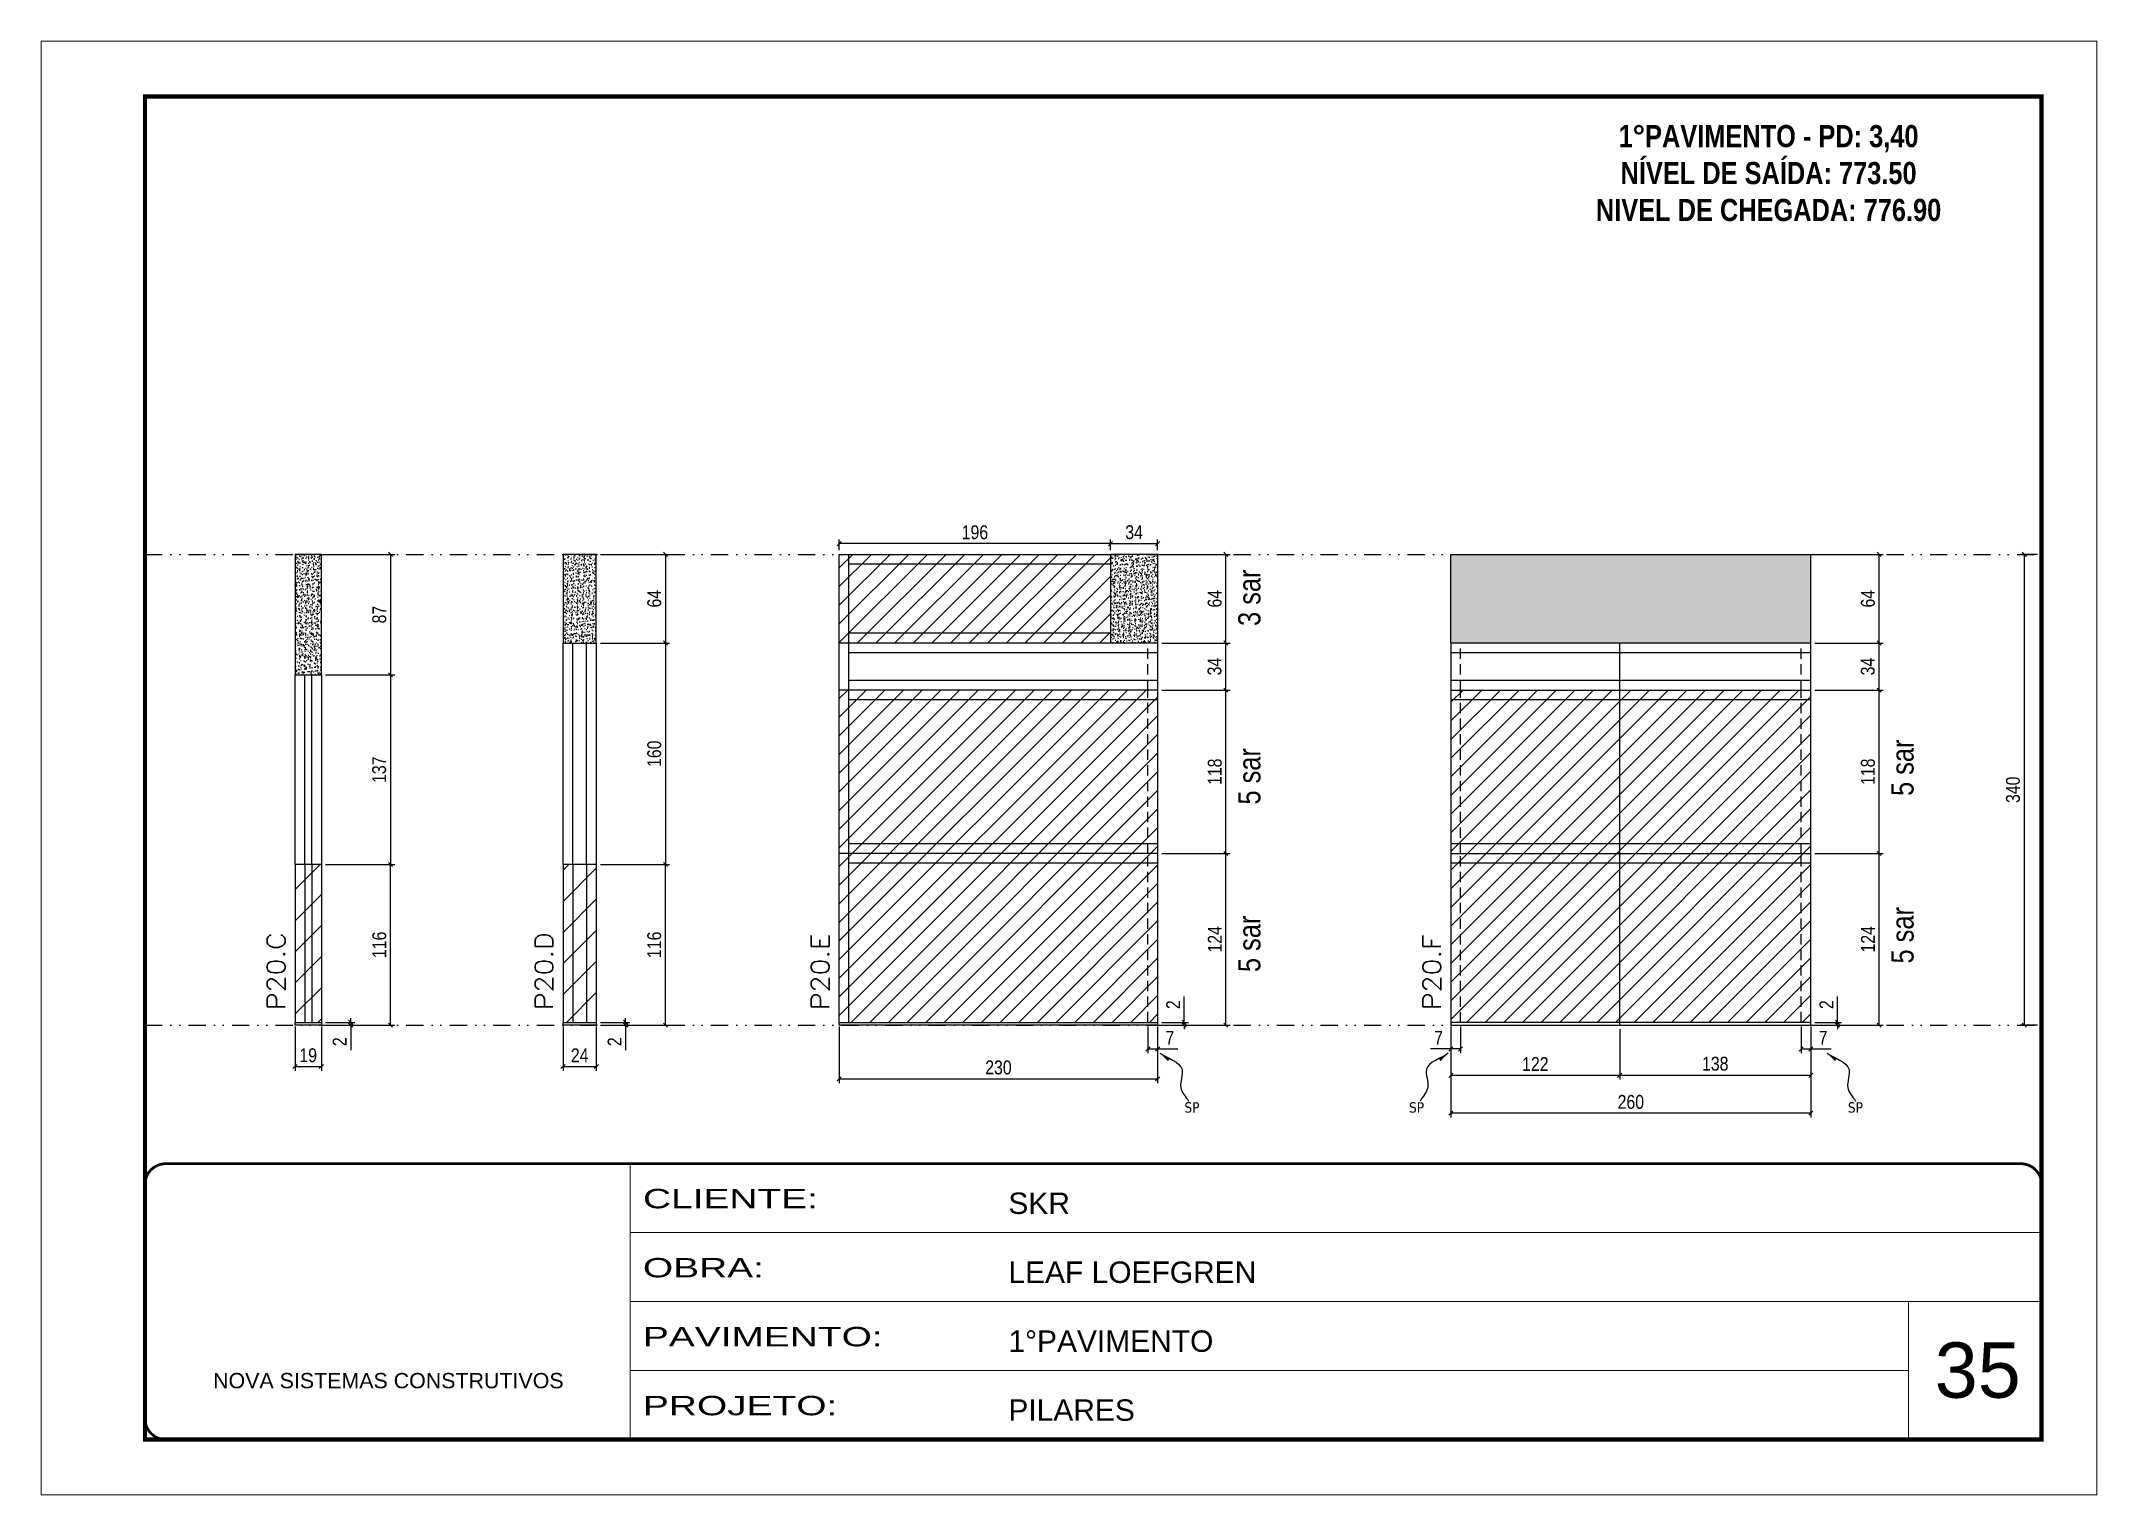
# Model space of a CAD drawing. Extents: x 14400 to 27878, y -21631 to 6985.
# Drawn here: x 17583 to 19068, y -3254 to -2204 of the extents above; entities that cross this region are included whole.
import ezdxf

# ---------------------------------------------------------------- set-up
doc = ezdxf.new("R2010")
doc.units = 0
for name, pattern in [('CONTINUO', [0]), ('DASHED', [0.75, 0.5, -0.25]), ('DIVIDE2', [0.625, 0.25, -0.125, 0, -0.125, 0, -0.125]), ('HIDDEN', [0.375, 0.25, -0.125])]:
    doc.linetypes.add(name, pattern=pattern)
for name, color, linetype, lineweight in [('CARIMBO', 255, 'Continuous', 9), ('Folhas', 255, 'Continuous', 9), ('Hachura', 251, 'Continuous', 9), ('SARRAFO DE PRESSAO', 251, 'DASHED', 9), ('Texto Seção', 7, 'Continuous', 15)]:
    doc.layers.add(name, color=color, linetype=linetype, lineweight=lineweight)
for name, color, linetype in [('COTA', 241, 'Continuous'), ('NOMENCLATURA', 7, 'Continuous'), ('Nível', 160, 'Continuous'), ('Painéis', 200, 'Continuous'), ('SARR_2.2x7', 40, 'Continuous'), ('Sarrafo de Pressão', 42, 'HIDDEN'), ('texto', 7, 'Continuous')]:
    doc.layers.add(name, color=color, linetype=linetype)
doc.styles.add('ARIAL', font='arial.ttf')
doc.styles.add('ARIAL_NARROW', font='ARIALN.TTF', dxfattribs={"height": 0.2})
doc.styles.add('COTA TECNICA', font='techl___.ttf', dxfattribs={"height": 10})
doc.styles.add('COTA TECNICA-50', font='techl___.ttf', dxfattribs={"height": 10})
doc.styles.add('REGUA-120', font='ROMANS.shx', dxfattribs={"height": 15})
doc.styles.add('ROMANC', font='techb___.ttf', dxfattribs={"height": 2.5})
doc.styles.get("Standard").update_dxf_attribs({"font": 'arial.ttf'})
doc.styles.add('Tecnologia', font='')
doc.styles.get('Tecnologia').set_extended_font_data('Forgotten Futurist')
doc.dimstyles.new('COTA PAINEL-50', dxfattribs={"dimtxt": 10, "dimasz": 3, "dimexe": 3, "dimexo": 3, "dimgap": 3, "dimtad": 1, "dimdec": 1, "dimzin": 12, "dimdsep": 46, "dimtxsty": 'COTA TECNICA-50', "dimblk1": 'OBLIQUE', "dimblk2": 'OBLIQUE', "dimsah": 1, "dimcen": 0.9, "dimclrd": 4, "dimclre": 4, "dimclrt": 240, "dimadec": 1, "dimazin": 3, "dimtfac": 1, "dimtdec": 1, "dimtmove": 0, "dimatfit": 3, "dimfxl": 1, "dimtolj": 1, "dimtzin": 12, "dimarcsym": 0})
doc.dimstyles.new('PAINEL', dxfattribs={"dimtxt": 10, "dimasz": 3, "dimexe": 3, "dimexo": 3, "dimgap": 3, "dimtad": 1, "dimdec": 1, "dimzin": 12, "dimdsep": 46, "dimtxsty": 'COTA TECNICA', "dimblk1": 'OBLIQUE', "dimblk2": 'OBLIQUE', "dimsah": 1, "dimcen": 0.9, "dimclrd": 4, "dimclre": 4, "dimclrt": 240, "dimadec": 1, "dimazin": 3, "dimtfac": 1, "dimtdec": 1, "dimtmove": 0, "dimatfit": 3, "dimfxl": 1, "dimtolj": 1, "dimtzin": 12, "dimarcsym": 0})
doc.dimstyles.get("Standard").update_dxf_attribs({"dimtxt": 0.18, "dimasz": 0.18, "dimexe": 0.18, "dimexo": 0.0625, "dimgap": 0.09, "dimtad": 0, "dimtih": 1, "dimtoh": 1, "dimdec": 4, "dimzin": 0, "dimdsep": 46, "dimtxsty": 'Standard', "dimcen": 0.09, "dimadec": 0, "dimazin": 0, "dimtfac": 1, "dimtdec": 4, "dimtofl": 0, "dimtmove": 0, "dimatfit": 3, "dimfxl": 1, "dimtolj": 1, "dimtzin": 0, "dimarcsym": 0})
pattern_1 = [(45, (0, 1148.575), (-11.22532, 11.22532), [])]

msp = doc.modelspace()

# ---------------------------------------------------------------- texts
at = {"layer": 'CARIMBO', "style": 'ARIAL'}
msp.add_text('35', height=40, dxfattribs=at).set_placement((18951.33, -3183.73))
at = {"layer": 'NOMENCLATURA', "style": 'ARIAL_NARROW'}
for s, p in [('3 sar', (18464.22, -2626.27)), ('5 sar', (18464.22, -2755.27)), ('5 sar', (18936.05, -2749.07)), ('5 sar', (18464.22, -2876.27)), ('5 sar', (18936.05, -2870.07))]:
    msp.add_text(s, height=16, rotation=90, dxfattribs=at).set_placement(p)
at = {"layer": 'NOMENCLATURA', "color": 2, "insert": (18831.31, -2237.81), "char_height": 16, "attachment_point": 2, "style": 'ROMANC'}
msp.add_mtext_dynamic_manual_height_columns('\\P1°PAVIMENTO - PD: 3,40\\PNÍVEL DE SAÍDA: 773.50\\PNIVEL DE CHEGADA: 776.90', width=432.3511, gutter_width=1, heights=[0], dxfattribs=at)
at = {"layer": 'texto', "color": 0, "char_height": 7.5, "attachment_point": 5}
for insert in [(18414.76, -2974.08), (18577.03, -2974.08), (18894.05, -2974.08)]:
    msp.add_mtext('{\\fTahoma|b0|i0|c0|p34;\\C4;SP}', dxfattribs=dict(at, insert=insert))
at = {"layer": 'Texto Seção', "style": 'REGUA-120', "width": 1.1}
for s, p in [('P20.C', (17759.66, -2903.83)), ('P20.D', (17953.23, -2903.83)), ('P20.E', (18152.73, -2903.83)), ('P20.F', (18594.55, -2903.83))]:
    msp.add_text(s, height=13, rotation=90, dxfattribs=at).set_placement(p)

# ---------------------------------------------------------------- blocks, each defined once
blk = doc.blocks.new('9999999999')
at = {"color": 30, "linetype": 'CONTINUO'}
for p, q in [((98564.6, 34230.2), (98564.6, 34429.4)), ((98564.6, 34379.6), (99584, 34379.6)), ((98564.6, 34329.8), (99488, 34329.8)), ((99584, 34329.8), (99488, 34329.8)), ((99488, 34329.8), (99488, 34230.2)), ((98564.6, 34280), (99488, 34280))]:
    blk.add_line(p, q, dxfattribs=at)
at = {"color": 30, "linetype": 'CONTINUO', "const_width": 2}
blk.add_lwpolyline([(99584, 34230.2), (99584, 34414.4, 0.414214), (99569, 34429.4), (98229, 34429.4, 0.414214), (98214, 34414.4), (98214, 34245.2, 0.414214), (98229, 34230.2), (99584, 34230.2)], format="xyb", dxfattribs=at)
at = {"layer": 'Folhas'}
blk.add_lwpolyline([(98139, 34190.2), (99624, 34190.2), (99624, 35240.2), (98139, 35240.2)], close=True, dxfattribs=at)
at = {"layer": 'Folhas', "color": 30, "const_width": 3}
blk.add_lwpolyline([(98214, 34230.2), (99584, 34230.2), (99584, 35200.2), (98214, 35200.2)], close=True, dxfattribs=at)
at = {"color": 7, "linetype": 'Continuous', "ltscale": 5, "style": 'ARIAL'}
for s, height, p in [('SKR', 15.48, (98837.7, 34393.1)), ('LEAF LOEFGREN', 15.483, (98837.7, 34343.3)), ('1°PAVIMENTO', 15.483, (98837.7, 34293.5)), ('NOVA SISTEMAS CONSTRUTIVOS', 11.059, (98263.2, 34267.2)), ('PILARES', 15.48, (98837.7, 34243.7))]:
    blk.add_text(s, height=height, dxfattribs=at).set_placement(p)
at = {"layer": 'Folhas', "color": 7, "style": 'Tecnologia', "width": 1.5}
for s, p in [('CLIENTE:', (98573.7, 34397.2)), ('OBRA:', (98573.7, 34347.3)), ('PAVIMENTO:', (98573.7, 34297.5)), ('PROJETO:', (98573.7, 34247.7))]:
    blk.add_text(s, height=14, dxfattribs=at).set_placement(p)
blk = doc.blocks.new('_Oblique')
at = {"color": 0, "linetype": 'ByBlock', "lineweight": -2}
blk.add_line((-0.5, -0.5), (0.5, 0.5), dxfattribs=at)
blk = doc.blocks.new('*D1194')
at = {"layer": 'COTA', "color": 4, "lineweight": -2, "transparency": 16777216}
for p, q in [((17766.9, -2915.6), (17766.9, -2947.5)), ((17785.9, -2915.6), (17785.9, -2947.5)), ((17766.9, -2944.5), (17785.9, -2944.5))]:
    blk.add_line(p, q, dxfattribs=at)
at = {"layer": 'Defpoints', "color": 0, "transparency": 16777216}
for p in [(17766.9, -2912.6), (17785.9, -2912.6), (17785.9, -2944.5)]:
    blk.add_point(p, dxfattribs=at)
at = {"layer": 'COTA', "color": 4, "lineweight": -2, "transparency": 16777216, "xscale": 3, "yscale": 3, "zscale": 3, "rotation": 180}
blk.add_blockref('_Oblique', (17766.9, -2944.5), dxfattribs=at)
at = {"layer": 'COTA', "color": 4, "lineweight": -2, "transparency": 16777216, "xscale": 3, "yscale": 3, "zscale": 3}
blk.add_blockref('_Oblique', (17785.9, -2944.5), dxfattribs=at)
at = {"layer": 'COTA', "color": 240, "transparency": 16777216, "insert": (17776.4, -2936.4), "char_height": 10, "attachment_point": 5, "style": 'COTA TECNICA'}
blk.add_mtext('\\A1;19', dxfattribs=at)
blk = doc.blocks.new('*D1195')
at = {"layer": 'COTA', "color": 4, "lineweight": -2, "transparency": 16777216}
for p, q in [((17807.1, -2912.6), (17807.1, -2909.6)), ((17788.9, -2912.6), (17810.1, -2912.6)), ((17788.9, -2914.6), (17810.1, -2914.6)), ((17807.1, -2912.6), (17807.1, -2914.6)), ((17807.1, -2914.6), (17807.1, -2932.7))]:
    blk.add_line(p, q, dxfattribs=at)
at = {"layer": 'Defpoints', "color": 0, "transparency": 16777216}
for p in [(17785.9, -2912.6), (17785.9, -2914.6), (17807.1, -2912.6)]:
    blk.add_point(p, dxfattribs=at)
at = {"layer": 'COTA', "color": 4, "lineweight": -2, "transparency": 16777216, "xscale": 3, "yscale": 3, "zscale": 3}
for p, rotation in [((17807.1, -2912.6), 270), ((17807.1, -2914.6), 90)]:
    blk.add_blockref('_Oblique', p, dxfattribs=dict(at, rotation=rotation))
at = {"layer": 'COTA', "color": 240, "transparency": 16777216, "insert": (17799.1, -2926.6), "char_height": 10, "attachment_point": 5, "rotation": 90, "style": 'COTA TECNICA-50'}
blk.add_mtext('\\A1;2', dxfattribs=at)
blk = doc.blocks.new('*D1196')
at = {"layer": 'COTA', "color": 4, "lineweight": -2, "transparency": 16777216}
for p, q in [((18601.8, -2915.6), (18601.8, -2981.2)), ((18861.8, -2915.6), (18861.8, -2981.2)), ((18861.8, -2978.2), (18601.8, -2978.2))]:
    blk.add_line(p, q, dxfattribs=at)
at = {"layer": 'Defpoints', "color": 0, "transparency": 16777216}
for p in [(18601.8, -2912.6), (18861.8, -2912.6), (18601.8, -2978.2)]:
    blk.add_point(p, dxfattribs=at)
at = {"layer": 'COTA', "color": 4, "lineweight": -2, "transparency": 16777216, "xscale": 3, "yscale": 3, "zscale": 3, "rotation": 180}
blk.add_blockref('_Oblique', (18601.8, -2978.2), dxfattribs=at)
at = {"layer": 'COTA', "color": 4, "lineweight": -2, "transparency": 16777216, "xscale": 3, "yscale": 3, "zscale": 3}
blk.add_blockref('_Oblique', (18861.8, -2978.2), dxfattribs=at)
at = {"layer": 'COTA', "color": 240, "transparency": 16777216, "insert": (18731.8, -2970.1), "char_height": 10, "attachment_point": 5, "style": 'COTA TECNICA'}
blk.add_mtext('\\A1;260', dxfattribs=at)
blk = doc.blocks.new('*D1197')
at = {"layer": 'COTA', "color": 4, "lineweight": -2, "transparency": 16777216}
for p, q in [((18854.8, -2915.6), (18854.8, -2934.8)), ((18861.8, -2917.6), (18861.8, -2934.8)), ((18854.8, -2931.8), (18861.8, -2931.8)), ((18861.8, -2931.8), (18876.5, -2931.8))]:
    blk.add_line(p, q, dxfattribs=at)
at = {"layer": 'Defpoints', "color": 0, "transparency": 16777216}
for p in [(18854.8, -2912.6), (18861.8, -2914.6), (18861.8, -2931.8)]:
    blk.add_point(p, dxfattribs=at)
at = {"layer": 'COTA', "color": 4, "lineweight": -2, "transparency": 16777216, "xscale": 3, "yscale": 3, "zscale": 3, "rotation": 180}
blk.add_blockref('_Oblique', (18854.8, -2931.8), dxfattribs=at)
at = {"layer": 'COTA', "color": 4, "lineweight": -2, "transparency": 16777216, "xscale": 3, "yscale": 3, "zscale": 3}
blk.add_blockref('_Oblique', (18861.8, -2931.8), dxfattribs=at)
at = {"layer": 'COTA', "color": 240, "transparency": 16777216, "insert": (18870.7, -2923.8), "char_height": 10, "attachment_point": 5, "style": 'COTA TECNICA-50'}
blk.add_mtext('\\A1;7', dxfattribs=at)
blk = doc.blocks.new('*D1198')
at = {"layer": 'COTA', "color": 4, "lineweight": -2, "transparency": 16777216}
for p, q in [((18601.8, -2917.6), (18601.8, -2934.8)), ((18608.8, -2915.6), (18608.8, -2934.8)), ((18601.8, -2931.8), (18587.1, -2931.8)), ((18608.8, -2931.8), (18601.8, -2931.8))]:
    blk.add_line(p, q, dxfattribs=at)
at = {"layer": 'Defpoints', "color": 0, "transparency": 16777216}
for p in [(18601.8, -2914.6), (18608.8, -2912.6), (18601.8, -2931.8)]:
    blk.add_point(p, dxfattribs=at)
at = {"layer": 'COTA', "color": 4, "lineweight": -2, "transparency": 16777216, "xscale": 3, "yscale": 3, "zscale": 3, "rotation": 180}
blk.add_blockref('_Oblique', (18601.8, -2931.8), dxfattribs=at)
at = {"layer": 'COTA', "color": 4, "lineweight": -2, "transparency": 16777216, "xscale": 3, "yscale": 3, "zscale": 3}
blk.add_blockref('_Oblique', (18608.8, -2931.8), dxfattribs=at)
at = {"layer": 'COTA', "color": 240, "transparency": 16777216, "insert": (18592.9, -2923.8), "char_height": 10, "attachment_point": 5, "style": 'COTA TECNICA-50'}
blk.add_mtext('\\A1;7', dxfattribs=at)
blk = doc.blocks.new('*D1199')
at = {"layer": 'COTA', "color": 4, "lineweight": -2, "transparency": 16777216}
for p, q in [((18881.1, -2912.6), (18881.1, -2893.8)), ((18864.8, -2912.6), (18884.1, -2912.6)), ((18864.8, -2914.6), (18884.1, -2914.6)), ((18881.1, -2914.6), (18881.1, -2912.6)), ((18881.1, -2914.6), (18881.1, -2917.6))]:
    blk.add_line(p, q, dxfattribs=at)
at = {"layer": 'Defpoints', "color": 0, "transparency": 16777216}
for p in [(18861.8, -2912.6), (18861.8, -2914.6), (18881.1, -2914.6)]:
    blk.add_point(p, dxfattribs=at)
at = {"layer": 'COTA', "color": 4, "lineweight": -2, "transparency": 16777216, "xscale": 3, "yscale": 3, "zscale": 3}
for p, rotation in [((18881.1, -2912.6), 270), ((18881.1, -2914.6), 90)]:
    blk.add_blockref('_Oblique', p, dxfattribs=dict(at, rotation=rotation))
at = {"layer": 'COTA', "color": 240, "transparency": 16777216, "insert": (18873.1, -2899.8), "char_height": 10, "attachment_point": 5, "rotation": 90, "style": 'COTA TECNICA-50'}
blk.add_mtext('\\A1;2', dxfattribs=at)
blk = doc.blocks.new('*D1208')
at = {"layer": 'COTA', "color": 4, "lineweight": -2, "transparency": 16777216}
for p, q in [((18723.8, -2917.6), (18723.8, -2953.8)), ((18861.8, -2917.6), (18861.8, -2953.8)), ((18723.8, -2950.8), (18861.8, -2950.8))]:
    blk.add_line(p, q, dxfattribs=at)
at = {"layer": 'Defpoints', "color": 0, "transparency": 16777216}
for p in [(18723.8, -2914.6), (18861.8, -2914.6), (18861.8, -2950.8)]:
    blk.add_point(p, dxfattribs=at)
at = {"layer": 'COTA', "color": 4, "lineweight": -2, "transparency": 16777216, "xscale": 3, "yscale": 3, "zscale": 3, "rotation": 180}
blk.add_blockref('_Oblique', (18723.8, -2950.8), dxfattribs=at)
at = {"layer": 'COTA', "color": 4, "lineweight": -2, "transparency": 16777216, "xscale": 3, "yscale": 3, "zscale": 3}
blk.add_blockref('_Oblique', (18861.8, -2950.8), dxfattribs=at)
at = {"layer": 'COTA', "color": 240, "transparency": 16777216, "insert": (18792.8, -2942.5), "char_height": 10, "attachment_point": 5, "style": 'COTA TECNICA'}
blk.add_mtext('\\A1;138', dxfattribs=at)
blk = doc.blocks.new('*D1209')
at = {"layer": 'COTA', "color": 4, "lineweight": -2, "transparency": 16777216}
for p, q in [((18601.8, -2917.6), (18601.8, -2953.8)), ((18723.8, -2917.6), (18723.8, -2953.8)), ((18601.8, -2950.8), (18723.8, -2950.8))]:
    blk.add_line(p, q, dxfattribs=at)
at = {"layer": 'Defpoints', "color": 0, "transparency": 16777216}
for p in [(18601.8, -2914.6), (18723.8, -2914.6), (18723.8, -2950.8)]:
    blk.add_point(p, dxfattribs=at)
at = {"layer": 'COTA', "color": 4, "lineweight": -2, "transparency": 16777216, "xscale": 3, "yscale": 3, "zscale": 3, "rotation": 180}
blk.add_blockref('_Oblique', (18601.8, -2950.8), dxfattribs=at)
at = {"layer": 'COTA', "color": 4, "lineweight": -2, "transparency": 16777216, "xscale": 3, "yscale": 3, "zscale": 3}
blk.add_blockref('_Oblique', (18723.8, -2950.8), dxfattribs=at)
at = {"layer": 'COTA', "color": 240, "transparency": 16777216, "insert": (18662.8, -2942.7), "char_height": 10, "attachment_point": 5, "style": 'COTA TECNICA'}
blk.add_mtext('\\A1;122', dxfattribs=at)
blk = doc.blocks.new('*D1200')
at = {"layer": 'COTA', "color": 4, "lineweight": -2, "transparency": 16777216}
for p, q in [((18160, -2915.6), (18160, -2956.4)), ((18390, -2915.6), (18390, -2956.4)), ((18160, -2953.4), (18390, -2953.4))]:
    blk.add_line(p, q, dxfattribs=at)
at = {"layer": 'Defpoints', "color": 0, "transparency": 16777216}
for p in [(18160, -2912.6), (18390, -2912.6), (18390, -2953.4)]:
    blk.add_point(p, dxfattribs=at)
at = {"layer": 'COTA', "color": 4, "lineweight": -2, "transparency": 16777216, "xscale": 3, "yscale": 3, "zscale": 3, "rotation": 180}
blk.add_blockref('_Oblique', (18160, -2953.4), dxfattribs=at)
at = {"layer": 'COTA', "color": 4, "lineweight": -2, "transparency": 16777216, "xscale": 3, "yscale": 3, "zscale": 3}
blk.add_blockref('_Oblique', (18390, -2953.4), dxfattribs=at)
at = {"layer": 'COTA', "color": 240, "transparency": 16777216, "insert": (18275, -2945.2), "char_height": 10, "attachment_point": 5, "style": 'COTA TECNICA'}
blk.add_mtext('\\A1;230', dxfattribs=at)
blk = doc.blocks.new('*D1201')
at = {"layer": 'COTA', "color": 4, "lineweight": -2, "transparency": 16777216}
for p, q in [((18383, -2915.6), (18383, -2934.8)), ((18390, -2917.6), (18390, -2934.8)), ((18383, -2931.8), (18390, -2931.8)), ((18390, -2931.8), (18404.7, -2931.8))]:
    blk.add_line(p, q, dxfattribs=at)
at = {"layer": 'Defpoints', "color": 0, "transparency": 16777216}
for p in [(18383, -2912.6), (18390, -2914.6), (18390, -2931.8)]:
    blk.add_point(p, dxfattribs=at)
at = {"layer": 'COTA', "color": 4, "lineweight": -2, "transparency": 16777216, "xscale": 3, "yscale": 3, "zscale": 3, "rotation": 180}
blk.add_blockref('_Oblique', (18383, -2931.8), dxfattribs=at)
at = {"layer": 'COTA', "color": 4, "lineweight": -2, "transparency": 16777216, "xscale": 3, "yscale": 3, "zscale": 3}
blk.add_blockref('_Oblique', (18390, -2931.8), dxfattribs=at)
at = {"layer": 'COTA', "color": 240, "transparency": 16777216, "insert": (18398.8, -2923.8), "char_height": 10, "attachment_point": 5, "style": 'COTA TECNICA-50'}
blk.add_mtext('\\A1;7', dxfattribs=at)
blk = doc.blocks.new('*D1202')
at = {"layer": 'COTA', "color": 4, "lineweight": -2, "transparency": 16777216}
for p, q in [((18409.2, -2912.6), (18409.2, -2893.8)), ((18393, -2912.6), (18412.2, -2912.6)), ((18393, -2914.6), (18412.2, -2914.6)), ((18409.2, -2914.6), (18409.2, -2912.6)), ((18409.2, -2914.6), (18409.2, -2917.6))]:
    blk.add_line(p, q, dxfattribs=at)
at = {"layer": 'Defpoints', "color": 0, "transparency": 16777216}
for p in [(18390, -2912.6), (18390, -2914.6), (18409.2, -2914.6)]:
    blk.add_point(p, dxfattribs=at)
at = {"layer": 'COTA', "color": 4, "lineweight": -2, "transparency": 16777216, "xscale": 3, "yscale": 3, "zscale": 3}
for p, rotation in [((18409.2, -2912.6), 270), ((18409.2, -2914.6), 90)]:
    blk.add_blockref('_Oblique', p, dxfattribs=dict(at, rotation=rotation))
at = {"layer": 'COTA', "color": 240, "transparency": 16777216, "insert": (18401.2, -2899.8), "char_height": 10, "attachment_point": 5, "rotation": 90, "style": 'COTA TECNICA-50'}
blk.add_mtext('\\A1;2', dxfattribs=at)
blk = doc.blocks.new('*D1203')
at = {"layer": 'COTA', "color": 4, "lineweight": -2, "transparency": 16777216}
for p, q in [((17960.5, -2915.6), (17960.5, -2947.5)), ((17984.5, -2915.6), (17984.5, -2947.5)), ((17960.5, -2944.5), (17984.5, -2944.5))]:
    blk.add_line(p, q, dxfattribs=at)
at = {"layer": 'Defpoints', "color": 0, "transparency": 16777216}
for p in [(17960.5, -2912.6), (17984.5, -2912.6), (17984.5, -2944.5)]:
    blk.add_point(p, dxfattribs=at)
at = {"layer": 'COTA', "color": 4, "lineweight": -2, "transparency": 16777216, "xscale": 3, "yscale": 3, "zscale": 3, "rotation": 180}
blk.add_blockref('_Oblique', (17960.5, -2944.5), dxfattribs=at)
at = {"layer": 'COTA', "color": 4, "lineweight": -2, "transparency": 16777216, "xscale": 3, "yscale": 3, "zscale": 3}
blk.add_blockref('_Oblique', (17984.5, -2944.5), dxfattribs=at)
at = {"layer": 'COTA', "color": 240, "transparency": 16777216, "insert": (17972.5, -2936.4), "char_height": 10, "attachment_point": 5, "style": 'COTA TECNICA'}
blk.add_mtext('\\A1;24', dxfattribs=at)
blk = doc.blocks.new('*D1204')
at = {"layer": 'COTA', "color": 4, "lineweight": -2, "transparency": 16777216}
for p, q in [((18005.7, -2912.6), (18005.7, -2909.6)), ((17987.5, -2912.6), (18008.7, -2912.6)), ((17987.5, -2914.6), (18008.7, -2914.6)), ((18005.7, -2912.6), (18005.7, -2914.6)), ((18005.7, -2914.6), (18005.7, -2932.7))]:
    blk.add_line(p, q, dxfattribs=at)
at = {"layer": 'Defpoints', "color": 0, "transparency": 16777216}
for p in [(17984.5, -2912.6), (17984.5, -2914.6), (18005.7, -2912.6)]:
    blk.add_point(p, dxfattribs=at)
at = {"layer": 'COTA', "color": 4, "lineweight": -2, "transparency": 16777216, "xscale": 3, "yscale": 3, "zscale": 3}
for p, rotation in [((18005.7, -2912.6), 270), ((18005.7, -2914.6), 90)]:
    blk.add_blockref('_Oblique', p, dxfattribs=dict(at, rotation=rotation))
at = {"layer": 'COTA', "color": 240, "transparency": 16777216, "insert": (17997.7, -2926.6), "char_height": 10, "attachment_point": 5, "rotation": 90, "style": 'COTA TECNICA-50'}
blk.add_mtext('\\A1;2', dxfattribs=at)
blk = doc.blocks.new('*D1210')
at = {"layer": 'COTA', "color": 4, "linetype": 'ByBlock', "lineweight": -2, "transparency": 16777216}
for p, q in [((17987.5, -2574.6), (18037.5, -2574.6)), ((18034.5, -2574.6), (18034.5, -2638.6)), ((17987.5, -2638.6), (18037.5, -2638.6))]:
    blk.add_line(p, q, dxfattribs=at)
at = {"layer": 'Defpoints', "color": 0, "linetype": 'ByBlock', "transparency": 16777216}
for p in [(17984.5, -2574.6), (17984.5, -2638.6), (18034.5, -2638.6)]:
    blk.add_point(p, dxfattribs=at)
at = {"layer": 'COTA', "color": 4, "linetype": 'ByBlock', "lineweight": -2, "transparency": 16777216, "xscale": 3, "yscale": 3, "zscale": 3}
for p, rotation in [((18034.5, -2574.6), 90), ((18034.5, -2638.6), 270)]:
    blk.add_blockref('_Oblique', p, dxfattribs=dict(at, rotation=rotation))
at = {"layer": 'COTA', "color": 240, "linetype": 'ByBlock', "transparency": 16777216, "insert": (18026.4, -2606.6), "char_height": 10, "attachment_point": 5, "rotation": 90, "style": 'COTA TECNICA'}
blk.add_mtext('\\A1;64', dxfattribs=at)
blk = doc.blocks.new('*D1205')
at = {"layer": 'COTA', "color": 4, "lineweight": -2, "transparency": 16777216}
for p, q in [((17987.5, -2798.6), (18037.5, -2798.6)), ((18034.5, -2914.6), (18034.5, -2798.6)), ((17987.5, -2914.6), (18037.5, -2914.6))]:
    blk.add_line(p, q, dxfattribs=at)
at = {"layer": 'Defpoints', "color": 0, "transparency": 16777216}
for p in [(17984.5, -2798.6), (18034.5, -2798.6), (17984.5, -2914.6)]:
    blk.add_point(p, dxfattribs=at)
at = {"layer": 'COTA', "color": 4, "lineweight": -2, "transparency": 16777216, "xscale": 3, "yscale": 3, "zscale": 3}
for p, rotation in [((18034.5, -2798.6), 90), ((18034.5, -2914.6), 270)]:
    blk.add_blockref('_Oblique', p, dxfattribs=dict(at, rotation=rotation))
at = {"layer": 'COTA', "color": 240, "transparency": 16777216, "insert": (18026.4, -2856.6), "char_height": 10, "attachment_point": 5, "rotation": 90, "style": 'COTA TECNICA-50'}
blk.add_mtext('\\A1;116', dxfattribs=at)
blk = doc.blocks.new('*D1206')
at = {"layer": 'COTA', "color": 4, "lineweight": -2, "transparency": 16777216}
for p, q in [((17788.9, -2798.6), (17838.9, -2798.6)), ((17835.9, -2914.6), (17835.9, -2798.6)), ((17788.9, -2914.6), (17838.9, -2914.6))]:
    blk.add_line(p, q, dxfattribs=at)
at = {"layer": 'Defpoints', "color": 0, "transparency": 16777216}
for p in [(17785.9, -2798.6), (17835.9, -2798.6), (17785.9, -2914.6)]:
    blk.add_point(p, dxfattribs=at)
at = {"layer": 'COTA', "color": 4, "lineweight": -2, "transparency": 16777216, "xscale": 3, "yscale": 3, "zscale": 3}
for p, rotation in [((17835.9, -2798.6), 90), ((17835.9, -2914.6), 270)]:
    blk.add_blockref('_Oblique', p, dxfattribs=dict(at, rotation=rotation))
at = {"layer": 'COTA', "color": 240, "transparency": 16777216, "insert": (17827.8, -2856.6), "char_height": 10, "attachment_point": 5, "rotation": 90, "style": 'COTA TECNICA-50'}
blk.add_mtext('\\A1;116', dxfattribs=at)
blk = doc.blocks.new('*D1207')
at = {"layer": 'COTA', "color": 4, "lineweight": -2, "transparency": 16777216}
for p, q in [((18864.8, -2790.6), (18914.2, -2790.6)), ((18911.2, -2914.6), (18911.2, -2790.6)), ((18864.8, -2914.6), (18914.2, -2914.6))]:
    blk.add_line(p, q, dxfattribs=at)
at = {"layer": 'Defpoints', "color": 0, "transparency": 16777216}
for p in [(18861.8, -2790.6), (18911.2, -2790.6), (18861.8, -2914.6)]:
    blk.add_point(p, dxfattribs=at)
at = {"layer": 'COTA', "color": 4, "lineweight": -2, "transparency": 16777216, "xscale": 3, "yscale": 3, "zscale": 3}
for p, rotation in [((18911.2, -2790.6), 90), ((18911.2, -2914.6), 270)]:
    blk.add_blockref('_Oblique', p, dxfattribs=dict(at, rotation=rotation))
at = {"layer": 'COTA', "color": 240, "transparency": 16777216, "insert": (18903.1, -2852.6), "char_height": 10, "attachment_point": 5, "rotation": 90, "style": 'COTA TECNICA'}
blk.add_mtext('\\A1;124', dxfattribs=at)
blk = doc.blocks.new('*D1211')
at = {"layer": 'COTA', "color": 4, "lineweight": -2, "transparency": 16777216}
for p, q in [((17788.9, -2574.6), (17838.9, -2574.6)), ((17835.9, -2574.6), (17835.9, -2661.6)), ((17788.9, -2661.6), (17838.9, -2661.6))]:
    blk.add_line(p, q, dxfattribs=at)
at = {"layer": 'Defpoints', "color": 0, "transparency": 16777216}
for p in [(17785.9, -2574.6), (17785.9, -2661.6), (17835.9, -2661.6)]:
    blk.add_point(p, dxfattribs=at)
at = {"layer": 'COTA', "color": 4, "lineweight": -2, "transparency": 16777216, "xscale": 3, "yscale": 3, "zscale": 3}
for p, rotation in [((17835.9, -2574.6), 90), ((17835.9, -2661.6), 270)]:
    blk.add_blockref('_Oblique', p, dxfattribs=dict(at, rotation=rotation))
at = {"layer": 'COTA', "color": 240, "transparency": 16777216, "insert": (17827.8, -2618.1), "char_height": 10, "attachment_point": 5, "rotation": 90, "style": 'COTA TECNICA'}
blk.add_mtext('\\A1;87', dxfattribs=at)
blk = doc.blocks.new('*D1675')
at = {"layer": 'COTA', "color": 4, "lineweight": -2, "transparency": 16777216}
for p, q in [((18393, -2790.6), (18442.3, -2790.6)), ((18439.3, -2914.6), (18439.3, -2790.6)), ((18393, -2914.6), (18442.3, -2914.6))]:
    blk.add_line(p, q, dxfattribs=at)
at = {"layer": 'Defpoints', "color": 0, "transparency": 16777216}
for p in [(18390, -2790.6), (18439.3, -2790.6), (18390, -2914.6)]:
    blk.add_point(p, dxfattribs=at)
at = {"layer": 'COTA', "color": 4, "lineweight": -2, "transparency": 16777216, "xscale": 3, "yscale": 3, "zscale": 3}
for p, rotation in [((18439.3, -2790.6), 90), ((18439.3, -2914.6), 270)]:
    blk.add_blockref('_Oblique', p, dxfattribs=dict(at, rotation=rotation))
at = {"layer": 'COTA', "color": 240, "transparency": 16777216, "insert": (18431.3, -2852.6), "char_height": 10, "attachment_point": 5, "rotation": 90, "style": 'COTA TECNICA'}
blk.add_mtext('\\A1;124', dxfattribs=at)
blk = doc.blocks.new('*D1676')
at = {"layer": 'COTA', "color": 4, "lineweight": -2, "transparency": 16777216}
for p, q in [((18393, -2574.6), (18442.3, -2574.6)), ((18439.3, -2638.6), (18439.3, -2574.6)), ((18393, -2638.6), (18442.3, -2638.6))]:
    blk.add_line(p, q, dxfattribs=at)
at = {"layer": 'Defpoints', "color": 0, "transparency": 16777216}
for p in [(18390, -2574.6), (18439.3, -2574.6), (18390, -2638.6)]:
    blk.add_point(p, dxfattribs=at)
at = {"layer": 'COTA', "color": 4, "lineweight": -2, "transparency": 16777216, "xscale": 3, "yscale": 3, "zscale": 3}
for p, rotation in [((18439.3, -2574.6), 90), ((18439.3, -2638.6), 270)]:
    blk.add_blockref('_Oblique', p, dxfattribs=dict(at, rotation=rotation))
at = {"layer": 'COTA', "color": 240, "transparency": 16777216, "insert": (18431.2, -2606.6), "char_height": 10, "attachment_point": 5, "rotation": 90, "style": 'COTA TECNICA'}
blk.add_mtext('\\A1;64', dxfattribs=at)
blk = doc.blocks.new('*D1677')
at = {"layer": 'COTA', "color": 4, "lineweight": -2, "transparency": 16777216}
for p, q in [((18356, -2571.6), (18356, -2563.8)), ((18356, -2566.8), (18390, -2566.8)), ((18390, -2571.6), (18390, -2563.8))]:
    blk.add_line(p, q, dxfattribs=at)
at = {"layer": 'Defpoints', "color": 0, "transparency": 16777216}
for p in [(18390, -2566.8), (18356, -2574.6), (18390, -2574.6)]:
    blk.add_point(p, dxfattribs=at)
at = {"layer": 'COTA', "color": 4, "lineweight": -2, "transparency": 16777216, "xscale": 3, "yscale": 3, "zscale": 3, "rotation": 180}
blk.add_blockref('_Oblique', (18356, -2566.8), dxfattribs=at)
at = {"layer": 'COTA', "color": 4, "lineweight": -2, "transparency": 16777216, "xscale": 3, "yscale": 3, "zscale": 3}
blk.add_blockref('_Oblique', (18390, -2566.8), dxfattribs=at)
at = {"layer": 'COTA', "color": 240, "transparency": 16777216, "insert": (18373, -2558.6), "char_height": 10, "attachment_point": 5, "style": 'COTA TECNICA'}
blk.add_mtext('\\A1;34', dxfattribs=at)
blk = doc.blocks.new('*D1678')
at = {"layer": 'COTA', "color": 4, "lineweight": -2, "transparency": 16777216}
for p, q in [((18160, -2571.6), (18160, -2563.8)), ((18356, -2566.8), (18160, -2566.8)), ((18356, -2571.6), (18356, -2563.8))]:
    blk.add_line(p, q, dxfattribs=at)
at = {"layer": 'Defpoints', "color": 0, "transparency": 16777216}
for p in [(18160, -2566.8), (18160, -2574.6), (18356, -2574.6)]:
    blk.add_point(p, dxfattribs=at)
at = {"layer": 'COTA', "color": 4, "lineweight": -2, "transparency": 16777216, "xscale": 3, "yscale": 3, "zscale": 3, "rotation": 180}
blk.add_blockref('_Oblique', (18160, -2566.8), dxfattribs=at)
at = {"layer": 'COTA', "color": 4, "lineweight": -2, "transparency": 16777216, "xscale": 3, "yscale": 3, "zscale": 3}
blk.add_blockref('_Oblique', (18356, -2566.8), dxfattribs=at)
at = {"layer": 'COTA', "color": 240, "transparency": 16777216, "insert": (18258, -2558.7), "char_height": 10, "attachment_point": 5, "style": 'COTA TECNICA'}
blk.add_mtext('\\A1;196', dxfattribs=at)
blk = doc.blocks.new('*D1679')
at = {"layer": 'COTA', "color": 4, "lineweight": -2, "transparency": 16777216}
for p, q in [((18864.8, -2574.6), (18914.2, -2574.6)), ((18911.2, -2638.6), (18911.2, -2574.6)), ((18864.8, -2638.6), (18914.2, -2638.6))]:
    blk.add_line(p, q, dxfattribs=at)
at = {"layer": 'Defpoints', "color": 0, "transparency": 16777216}
for p in [(18861.8, -2574.6), (18911.2, -2574.6), (18861.8, -2638.6)]:
    blk.add_point(p, dxfattribs=at)
at = {"layer": 'COTA', "color": 4, "lineweight": -2, "transparency": 16777216, "xscale": 3, "yscale": 3, "zscale": 3}
for p, rotation in [((18911.2, -2574.6), 90), ((18911.2, -2638.6), 270)]:
    blk.add_blockref('_Oblique', p, dxfattribs=dict(at, rotation=rotation))
at = {"layer": 'COTA', "color": 240, "transparency": 16777216, "insert": (18903.1, -2606.6), "char_height": 10, "attachment_point": 5, "rotation": 90, "style": 'COTA TECNICA'}
blk.add_mtext('\\A1;64', dxfattribs=at)
blk = doc.blocks.new('*D1737')
at = {"layer": 'COTA', "color": 4, "lineweight": -2, "transparency": 16777216}
for p, q in [((17788.9, -2661.6), (17838.9, -2661.6)), ((17835.9, -2661.6), (17835.9, -2798.6)), ((17788.9, -2798.6), (17838.9, -2798.6))]:
    blk.add_line(p, q, dxfattribs=at)
at = {"layer": 'Defpoints', "color": 0, "transparency": 16777216}
for p in [(17785.9, -2661.6), (17785.9, -2798.6), (17835.9, -2798.6)]:
    blk.add_point(p, dxfattribs=at)
at = {"layer": 'COTA', "color": 4, "lineweight": -2, "transparency": 16777216, "xscale": 3, "yscale": 3, "zscale": 3}
for p, rotation in [((17835.9, -2661.6), 90), ((17835.9, -2798.6), 270)]:
    blk.add_blockref('_Oblique', p, dxfattribs=dict(at, rotation=rotation))
at = {"layer": 'COTA', "color": 240, "transparency": 16777216, "insert": (17827.7, -2730.1), "char_height": 10, "attachment_point": 5, "rotation": 90, "style": 'COTA TECNICA'}
blk.add_mtext('\\A1;137', dxfattribs=at)
blk = doc.blocks.new('*D1738')
at = {"layer": 'COTA', "color": 4, "lineweight": -2, "transparency": 16777216}
for p, q in [((17987.5, -2638.6), (18037.5, -2638.6)), ((18034.5, -2638.6), (18034.5, -2798.6)), ((17987.5, -2798.6), (18037.5, -2798.6))]:
    blk.add_line(p, q, dxfattribs=at)
at = {"layer": 'Defpoints', "color": 0, "transparency": 16777216}
for p in [(17984.5, -2638.6), (17984.5, -2798.6), (18034.5, -2798.6)]:
    blk.add_point(p, dxfattribs=at)
at = {"layer": 'COTA', "color": 4, "lineweight": -2, "transparency": 16777216, "xscale": 3, "yscale": 3, "zscale": 3}
for p, rotation in [((18034.5, -2638.6), 90), ((18034.5, -2798.6), 270)]:
    blk.add_blockref('_Oblique', p, dxfattribs=dict(at, rotation=rotation))
at = {"layer": 'COTA', "color": 240, "transparency": 16777216, "insert": (18026.4, -2718.6), "char_height": 10, "attachment_point": 5, "rotation": 90, "style": 'COTA TECNICA'}
blk.add_mtext('\\A1;160', dxfattribs=at)
blk = doc.blocks.new('*D1739')
at = {"layer": 'COTA', "color": 4, "lineweight": -2, "transparency": 16777216}
for p, q in [((18393, -2672.6), (18442.3, -2672.6)), ((18439.3, -2790.6), (18439.3, -2672.6)), ((18393, -2790.6), (18442.3, -2790.6))]:
    blk.add_line(p, q, dxfattribs=at)
at = {"layer": 'Defpoints', "color": 0, "transparency": 16777216}
for p in [(18390, -2672.6), (18439.3, -2672.6), (18390, -2790.6)]:
    blk.add_point(p, dxfattribs=at)
at = {"layer": 'COTA', "color": 4, "lineweight": -2, "transparency": 16777216, "xscale": 3, "yscale": 3, "zscale": 3}
for p, rotation in [((18439.3, -2672.6), 90), ((18439.3, -2790.6), 270)]:
    blk.add_blockref('_Oblique', p, dxfattribs=dict(at, rotation=rotation))
at = {"layer": 'COTA', "color": 240, "transparency": 16777216, "insert": (18431.3, -2731.6), "char_height": 10, "attachment_point": 5, "rotation": 90, "style": 'COTA TECNICA'}
blk.add_mtext('\\A1;118', dxfattribs=at)
blk = doc.blocks.new('*D1740')
at = {"layer": 'COTA', "color": 4, "lineweight": -2, "transparency": 16777216}
for p, q in [((18864.8, -2672.6), (18914.2, -2672.6)), ((18911.2, -2790.6), (18911.2, -2672.6)), ((18864.8, -2790.6), (18914.2, -2790.6))]:
    blk.add_line(p, q, dxfattribs=at)
at = {"layer": 'Defpoints', "color": 0, "transparency": 16777216}
for p in [(18861.8, -2672.6), (18911.2, -2672.6), (18861.8, -2790.6)]:
    blk.add_point(p, dxfattribs=at)
at = {"layer": 'COTA', "color": 4, "lineweight": -2, "transparency": 16777216, "xscale": 3, "yscale": 3, "zscale": 3}
for p, rotation in [((18911.2, -2672.6), 90), ((18911.2, -2790.6), 270)]:
    blk.add_blockref('_Oblique', p, dxfattribs=dict(at, rotation=rotation))
at = {"layer": 'COTA', "color": 240, "transparency": 16777216, "insert": (18903.1, -2731.6), "char_height": 10, "attachment_point": 5, "rotation": 90, "style": 'COTA TECNICA'}
blk.add_mtext('\\A1;118', dxfattribs=at)
blk = doc.blocks.new('*D4495')
at = {"layer": 'COTA', "color": 4, "lineweight": -2, "transparency": 16777216}
for p, q in [((19025.5, -2574.6), (19013.1, -2574.6)), ((19016.1, -2914.6), (19016.1, -2574.6)), ((19025.5, -2914.6), (19013.1, -2914.6))]:
    blk.add_line(p, q, dxfattribs=at)
at = {"layer": 'Defpoints', "color": 0, "transparency": 16777216}
for p in [(19016.1, -2574.6), (19028.5, -2574.6), (19028.5, -2914.6)]:
    blk.add_point(p, dxfattribs=at)
at = {"layer": 'COTA', "color": 4, "lineweight": -2, "transparency": 16777216, "xscale": 3, "yscale": 3, "zscale": 3}
for p, rotation in [((19016.1, -2574.6), 90), ((19016.1, -2914.6), 270)]:
    blk.add_blockref('_Oblique', p, dxfattribs=dict(at, rotation=rotation))
at = {"layer": 'COTA', "color": 240, "transparency": 16777216, "insert": (19007.9, -2744.6), "char_height": 10, "attachment_point": 5, "rotation": 90, "style": 'COTA TECNICA'}
blk.add_mtext('\\A1;340', dxfattribs=at)
blk = doc.blocks.new('*D4511')
at = {"layer": 'COTA', "color": 4, "lineweight": -2, "transparency": 16777216}
for p, q in [((18393, -2638.6), (18442.3, -2638.6)), ((18439.3, -2672.6), (18439.3, -2638.6)), ((18393, -2672.6), (18442.3, -2672.6))]:
    blk.add_line(p, q, dxfattribs=at)
at = {"layer": 'Defpoints', "color": 0, "transparency": 16777216}
for p in [(18390, -2638.6), (18439.3, -2638.6), (18390, -2672.6)]:
    blk.add_point(p, dxfattribs=at)
at = {"layer": 'COTA', "color": 4, "lineweight": -2, "transparency": 16777216, "xscale": 3, "yscale": 3, "zscale": 3}
for p, rotation in [((18439.3, -2638.6), 90), ((18439.3, -2672.6), 270)]:
    blk.add_blockref('_Oblique', p, dxfattribs=dict(at, rotation=rotation))
at = {"layer": 'COTA', "color": 240, "transparency": 16777216, "insert": (18431.1, -2655.6), "char_height": 10, "attachment_point": 5, "rotation": 90, "style": 'COTA TECNICA'}
blk.add_mtext('\\A1;34', dxfattribs=at)
blk = doc.blocks.new('*D4512')
at = {"layer": 'COTA', "color": 4, "lineweight": -2, "transparency": 16777216}
for p, q in [((18864.8, -2638.6), (18914.2, -2638.6)), ((18911.2, -2672.6), (18911.2, -2638.6)), ((18864.8, -2672.6), (18914.2, -2672.6))]:
    blk.add_line(p, q, dxfattribs=at)
at = {"layer": 'Defpoints', "color": 0, "transparency": 16777216}
for p in [(18861.8, -2638.6), (18911.2, -2638.6), (18861.8, -2672.6)]:
    blk.add_point(p, dxfattribs=at)
at = {"layer": 'COTA', "color": 4, "lineweight": -2, "transparency": 16777216, "xscale": 3, "yscale": 3, "zscale": 3}
for p, rotation in [((18911.2, -2638.6), 90), ((18911.2, -2672.6), 270)]:
    blk.add_blockref('_Oblique', p, dxfattribs=dict(at, rotation=rotation))
at = {"layer": 'COTA', "color": 240, "transparency": 16777216, "insert": (18903, -2655.6), "char_height": 10, "attachment_point": 5, "rotation": 90, "style": 'COTA TECNICA'}
blk.add_mtext('\\A1;34', dxfattribs=at)

# ---------------------------------------------------------------- dimensions: what is measured, and where the dimension line sits
at = {"layer": 'COTA'}
for base, p1, p2, dimstyle, picture, middle in [((18159.98, -2566.79), (18355.98, -2574.59), (18159.98, -2574.59), 'PAINEL', '*D1678', (18257.98, -2558.66)), ((18389.98, -2566.79), (18355.98, -2574.59), (18389.98, -2574.59), 'PAINEL', '*D1677', (18372.98, -2558.57)), ((18389.98, -2931.83), (18382.98, -2912.59), (18389.98, -2914.59), 'COTA PAINEL-50', '*D1201', (18398.85, -2923.76)), ((18723.8, -2950.77), (18601.8, -2914.59), (18723.8, -2914.59), 'PAINEL', '*D1209', (18662.8, -2942.71)), ((18861.8, -2931.83), (18854.8, -2912.59), (18861.8, -2914.59), 'COTA PAINEL-50', '*D1197', (18870.67, -2923.76))]:
    dim = msp.add_linear_dim(base=base, p1=p1, p2=p2, dimstyle=dimstyle, dxfattribs=at)
    dim.commit()
    dim.dimension.update_dxf_attribs({"geometry": picture, "text_midpoint": middle})
for base, p1, p2, angle, dimstyle, picture, middle in [((17835.9, -2661.59), (17785.91, -2574.59), (17785.91, -2661.59), 90, 'PAINEL', '*D1211', (17827.8, -2618.09)), ((18439.35, -2574.59), (18389.98, -2638.59), (18389.98, -2574.59), 90, 'PAINEL', '*D1676', (18431.25, -2606.59)), ((18911.17, -2574.59), (18861.8, -2638.59), (18861.8, -2574.59), 90, 'PAINEL', '*D1679', (18903.07, -2606.59)), ((19016.09, -2574.59), (19028.47, -2914.59), (19028.47, -2574.59), 90, 'PAINEL', '*D4495', (19007.87, -2744.59)), ((18034.46, -2798.61), (17984.47, -2638.61), (17984.47, -2798.61), 90, 'PAINEL', '*D1738', (18026.36, -2718.61)), ((18439.35, -2638.59), (18389.98, -2672.59), (18389.98, -2638.59), 90, 'PAINEL', '*D4511', (18431.13, -2655.59)), ((18911.17, -2638.59), (18861.8, -2672.59), (18861.8, -2638.59), 90, 'PAINEL', '*D4512', (18902.95, -2655.59)), ((17835.9, -2798.59), (17785.91, -2661.59), (17785.91, -2798.59), 90, 'PAINEL', '*D1737', (17827.68, -2730.09)), ((18439.35, -2672.59), (18389.98, -2790.59), (18389.98, -2672.59), 90, 'PAINEL', '*D1739', (18431.25, -2731.59)), ((18911.17, -2672.59), (18861.8, -2790.59), (18861.8, -2672.59), 90, 'PAINEL', '*D1740', (18903.08, -2731.59)), ((18439.35, -2790.59), (18389.98, -2914.59), (18389.98, -2790.59), 90, 'PAINEL', '*D1675', (18431.28, -2852.59)), ((18911.17, -2790.59), (18861.8, -2914.59), (18861.8, -2790.59), 90, 'PAINEL', '*D1207', (18903.1, -2852.59)), ((17835.9, -2798.59), (17785.91, -2914.59), (17785.91, -2798.59), 90, 'COTA PAINEL-50', '*D1206', (17827.8, -2856.59)), ((18034.46, -2798.61), (17984.47, -2914.59), (17984.47, -2798.61), 90, 'COTA PAINEL-50', '*D1205', (18026.36, -2856.6)), ((18601.8, -2931.83), (18608.8, -2912.59), (18601.8, -2914.59), 180, 'COTA PAINEL-50', '*D1198', (18592.94, -2923.76))]:
    dim = msp.add_linear_dim(base=base, p1=p1, p2=p2, angle=angle, dimstyle=dimstyle, dxfattribs=at)
    dim.commit()
    dim.dimension.update_dxf_attribs({"geometry": picture, "text_midpoint": middle})
at = {"layer": 'COTA', "linetype": 'ByBlock'}
dim = msp.add_linear_dim(base=(18034.46, -2638.61), p1=(17984.47, -2574.59), p2=(17984.47, -2638.61), angle=90, dimstyle='PAINEL', dxfattribs=at)
dim.commit()
dim.dimension.update_dxf_attribs({"geometry": '*D1210', "text_midpoint": (18026.36, -2606.6)})
at = {"layer": 'COTA'}
for base, p1, p2, picture, middle in [((18409.24, -2914.59), (18389.98, -2912.59), (18389.98, -2914.59), '*D1202', (18409.24, -2899.84)), ((18881.06, -2914.59), (18861.8, -2912.59), (18861.8, -2914.59), '*D1199', (18881.06, -2899.84)), ((17807.1, -2912.59), (17785.91, -2914.59), (17785.91, -2912.59), '*D1195', (17807.1, -2926.65)), ((18005.67, -2912.59), (17984.47, -2914.59), (17984.47, -2912.59), '*D1204', (18005.67, -2926.65))]:
    dim = msp.add_linear_dim(base=base, p1=p1, p2=p2, angle=90, dimstyle='COTA PAINEL-50', dxfattribs=at)
    dim.commit()
    dim.dimension.update_dxf_attribs({"geometry": picture, "text_midpoint": middle, "dimtype": 160})
for base, p1, p2, override, picture, middle in [((17785.91, -2944.48), (17766.91, -2912.59), (17785.91, -2912.59), {"dimarcsym": 2}, '*D1194', (17776.41, -2936.4)), ((17984.47, -2944.48), (17960.47, -2912.59), (17984.47, -2912.59), {"dimarcsym": 2}, '*D1203', (17972.47, -2936.41)), ((18389.98, -2953.41), (18159.98, -2912.59), (18389.98, -2912.59), {"dimarcsym": 2}, '*D1200', (18274.98, -2945.19)), ((18861.8, -2950.77), (18723.8, -2914.59), (18861.8, -2914.59), {"dimtmove": 1}, '*D1208', (18792.8, -2942.53))]:
    dim = msp.add_linear_dim(base=base, p1=p1, p2=p2, dimstyle='PAINEL', override=override, dxfattribs=at)
    dim.commit()
    dim.dimension.update_dxf_attribs({"geometry": picture, "text_midpoint": middle})
dim = msp.add_linear_dim(base=(18601.8, -2978.21), p1=(18861.8, -2912.59), p2=(18601.8, -2912.59), angle=180, dimstyle='PAINEL', override={"dimarcsym": 2}, dxfattribs=at)
dim.commit()
dim.dimension.update_dxf_attribs({"geometry": '*D1196', "text_midpoint": (18731.8, -2970.11)})

# ---------------------------------------------------------------- hatches: boundary and pattern name
at = {"layer": 'COTA'}
h = msp.add_hatch(dxfattribs=at)
h.set_pattern_fill('AR-CONC', color=256, scale=0.03)
h.set_pattern_definition([(50, (0, 1308.575), (5.4655401, -0.4781726), [0.5715, -6.2865]), (355, (0, 1308.575), (-1.0573026, 5.7317054), [0.4572, -5.0292175]), (100.451445, (0.4555, 1308.535), (4.4082374, 5.2535326), [0.4857003, -5.3427073]), (46.1842, (0, 1310.099), (8.1323712, -1.2612698), [0.85725, -9.42975]), (96.63556, (0.678, 1309.994), (7.122124, 7.4227837), [0.7285507, -8.0140682]), (351.18415, (0, 1310.099), (7.122124, 7.4227837), [0.685799, -7.543792]), (21, (0.762, 1309.718), (4.5484317, -3.067956), [0.5715, -6.2865]), (326, (0.762, 1309.718), (1.8540609, 5.525639), [0.4572, -5.0292]), (71.451445, (1.141, 1309.4624), (6.4024926, 2.457683), [0.4857003, -5.3426981]), (37.5, (0, 1308.5751), (0.0926581, 2.53665117), [0, -4.96824, 0, -5.1054, 0, -5.04825]), (7.5, (0, 1308.575), (2.00458988, 3.00541724), [0, -2.91084, 0, -4.85394, 0, -1.92405]), (327.5, (-1.6993, 1308.5751), (4.06771786, -0.17186232), [0, -1.905, 0, -5.9436, 0, -7.8867]), (317.5, (-2.4613, 1308.575), (4.44387544, 0.7627947), [0, -2.4765, 0, -3.94716, 0, -5.6007])])
h.paths.add_polyline_path([(17785.91, -2574.59), (17766.91, -2574.59), (17766.91, -2661.59), (17785.91, -2661.59)])
h = msp.add_hatch(dxfattribs=at)
h.set_pattern_fill('AR-CONC', color=256, scale=0.03)
h.set_pattern_definition([(50, (2282.6104, -6887.4506), (5.4655401, -0.4781726), [0.5715, -6.2865]), (355, (2282.6104, -6887.4506), (-1.0573026, 5.7317054), [0.4572, -5.0292175]), (100.451445, (2283.066, -6887.4905), (4.4082374, 5.2535326), [0.4857003, -5.3427073]), (46.1842, (2282.6104, -6885.9266), (8.1323712, -1.2612698), [0.85725, -9.42975]), (96.63556, (2283.288, -6886.032), (7.122124, 7.4227837), [0.7285507, -8.0140682]), (351.18415, (2282.61, -6885.927), (7.122124, 7.4227837), [0.685799, -7.543792]), (21, (2283.3724, -6886.3076), (4.5484317, -3.067956), [0.5715, -6.2865]), (326, (2283.3724, -6886.3076), (1.8540609, 5.525639), [0.4572, -5.0292]), (71.451445, (2283.7514, -6886.5633), (6.4024926, 2.457683), [0.4857003, -5.3426981]), (37.5, (2282.6104, -6887.4506), (0.0926581, 2.53665117), [0, -4.96824, 0, -5.1054, 0, -5.04825]), (7.5, (2282.6104, -6887.4506), (2.00458988, 3.00541724), [0, -2.91084, 0, -4.85394, 0, -1.92405]), (327.5, (2280.911, -6887.4506), (4.06771786, -0.17186232), [0, -1.905, 0, -5.9436, 0, -7.8867]), (317.5, (2280.149, -6887.4506), (4.44387544, 0.7627947), [0, -2.4765, 0, -3.94716, 0, -5.6007])])
h.paths.add_polyline_path([(17984.47, -2574.59), (17960.47, -2574.59), (17960.47, -2638.61), (17984.47, -2638.61)])
h = msp.add_hatch(dxfattribs=at)
h.set_pattern_fill('AR-CONC', color=256, scale=0.03)
h.set_pattern_definition([(50, (0, 1308.575), (5.4655401, -0.4781726), [0.5715, -6.2865]), (355, (0, 1308.575), (-1.0573026, 5.7317054), [0.4572, -5.0292175]), (100.451445, (0.4555, 1308.535), (4.4082374, 5.2535326), [0.4857003, -5.3427073]), (46.1842, (0, 1310.099), (8.1323712, -1.2612698), [0.85725, -9.42975]), (96.63556, (0.678, 1309.994), (7.122124, 7.4227837), [0.7285507, -8.0140682]), (351.18415, (0, 1310.099), (7.122124, 7.4227837), [0.685799, -7.543792]), (21, (0.762, 1309.718), (4.5484317, -3.0679559), [0.5715, -6.2865]), (326, (0.762, 1309.718), (1.8540609, 5.525639), [0.4572, -5.0292]), (71.451445, (1.141, 1309.4624), (6.4024926, 2.457683), [0.4857003, -5.3426981]), (37.5, (0, 1308.5751), (0.0926581, 2.53665117), [0, -4.96824, 0, -5.1054, 0, -5.04825]), (7.5, (0, 1308.575), (2.00458988, 3.00541724), [0, -2.91084, 0, -4.85394, 0, -1.92405]), (327.5, (-1.6993, 1308.5751), (4.06771786, -0.17186232), [0, -1.905, 0, -5.9436, 0, -7.8867]), (317.5, (-2.4613, 1308.575), (4.44387544, 0.7627947), [0, -2.4765, 0, -3.94716, 0, -5.6007])])
h.paths.add_polyline_path([(18389.98, -2574.59), (18355.98, -2574.59), (18355.98, -2638.59), (18389.98, -2638.59)])
h = msp.add_hatch(dxfattribs=at)
h.set_pattern_fill('AR-CONC', color=256, scale=0.03)
h.set_pattern_definition([(50, (0, 1182.575), (5.4655401, -0.4781726), [0.5715, -6.2865]), (355, (0, 1182.575), (-1.0573026, 5.7317054), [0.4572, -5.0292175]), (100.451445, (0.4555, 1182.535), (4.4082374, 5.2535326), [0.4857003, -5.3427073]), (46.1842, (0, 1184.099), (8.1323712, -1.2612698), [0.85725, -9.42975]), (96.635558, (0.678, 1183.994), (7.122124, 7.4227837), [0.7285507, -8.0140682]), (351.18415, (0, 1184.099), (7.122124, 7.4227837), [0.685799, -7.543792]), (21, (0.762, 1183.718), (4.5484317, -3.0679559), [0.5715, -6.2865]), (326, (0.762, 1183.718), (1.8540609, 5.525639), [0.4572, -5.0292]), (71.451445, (1.141, 1183.4624), (6.4024926, 2.457683), [0.4857003, -5.3426981]), (37.5, (0, 1182.5751), (0.0926581, 2.53665117), [0, -4.96824, 0, -5.1054, 0, -5.04825]), (7.5, (0, 1182.575), (2.00458988, 3.00541724), [0, -2.91084, 0, -4.85394, 0, -1.92405]), (327.5, (-1.6993, 1182.5751), (4.06771786, -0.17186232), [0, -1.905, 0, -5.9436, 0, -7.8867]), (317.5, (-2.4613, 1182.575), (4.44387544, 0.7627947), [0, -2.4765, 0, -3.94716, 0, -5.6007])])
h.paths.add_polyline_path([(18601.8, -2574.59), (18601.8, -2638.59), (18861.8, -2638.59), (18861.8, -2574.59)])
at = {"layer": 'Hachura', "linetype": 'ByBlock'}
h = msp.add_hatch(dxfattribs=at)
h.set_pattern_fill('ANSI31', color=256, scale=3)
h.paths.add_polyline_path([(18355.98, -2638.59), (18355.98, -2574.59), (18159.98, -2574.59), (18159.98, -2638.59)])
h.paths.add_polyline_path([(18389.98, -2790.59), (18389.98, -2672.59), (18159.98, -2672.59), (18159.98, -2790.59)])
h.paths.add_polyline_path([(18159.98, -2790.59), (18159.98, -2912.59), (18389.98, -2912.59), (18389.98, -2790.59)])
h.paths.add_polyline_path([(18601.8, -2790.59), (18601.8, -2912.59), (18723.8, -2912.59), (18723.8, -2790.59)])
h.paths.add_polyline_path([(18723.8, -2912.59), (18861.8, -2912.59), (18861.8, -2790.59), (18723.8, -2790.59)])
h.paths.add_polyline_path([(18861.8, -2790.59), (18861.8, -2672.59), (18723.8, -2672.59), (18723.8, -2790.59)])
h.paths.add_polyline_path([(18723.8, -2672.59), (18601.8, -2672.59), (18601.8, -2790.59), (18723.8, -2790.59)])
at = {"layer": 'Hachura'}
h = msp.add_hatch(dxfattribs=at)
h.set_pattern_fill('ANSI31', color=256, scale=5)
h.set_pattern_definition(pattern_1)
h.paths.add_polyline_path([(17766.91, -2912.59), (17785.91, -2912.59), (17785.91, -2798.59), (17766.91, -2798.59)])
h = msp.add_hatch(dxfattribs=at)
h.set_pattern_fill('ANSI31', color=256, scale=5)
h.set_pattern_definition(pattern_1)
h.paths.add_polyline_path([(17967.47, -2798.61), (17960.47, -2798.61), (17960.47, -2912.59), (17967.47, -2912.59)])
h.paths.add_polyline_path([(17977.47, -2798.61), (17967.47, -2798.61), (17967.47, -2912.59), (17977.47, -2912.59)])
h.paths.add_polyline_path([(17984.47, -2798.61), (17977.47, -2798.61), (17977.47, -2912.59), (17984.47, -2912.59)])

# ---------------------------------------------------------------- linework, layer by layer
at = {"layer": 'COTA'}
for p, q in [((17785.91, -2574.59), (17766.91, -2574.59)), ((17766.91, -2574.59), (17766.91, -2661.59)), ((17785.91, -2661.59), (17785.91, -2574.59)), ((18389.98, -2574.59), (18355.98, -2574.59)), ((18389.98, -2574.59), (18389.98, -2638.59)), ((18601.8, -2574.59), (18861.8, -2574.59)), ((18601.8, -2638.59), (18601.8, -2574.59)), ((18861.8, -2638.59), (18861.8, -2574.59))]:
    msp.add_line(p, q, dxfattribs=at)
at = {"layer": 'COTA', "linetype": 'ByBlock'}
msp.add_lwpolyline([(17960.47, -2638.61), (17984.47, -2638.61), (17984.47, -2574.59), (17960.47, -2574.59)], close=True, dxfattribs=at)
at = {"layer": 'Nível', "color": 4, "linetype": 'DIVIDE2', "ltscale": 50}
for p, q in [((17658.47, -2574.59), (19028.47, -2574.59)), ((17658.47, -2914.59), (19028.47, -2914.59))]:
    msp.add_line(p, q, dxfattribs=at)
at = {"layer": 'Painéis'}
for p, q in [((18159.98, -2912.59), (18159.98, -2574.59)), ((18159.98, -2574.59), (18355.98, -2574.59)), ((18355.98, -2574.59), (18355.98, -2638.59)), ((18159.98, -2638.59), (18389.98, -2638.59)), ((18389.98, -2638.59), (18389.98, -2912.59)), ((18601.8, -2638.59), (18601.8, -2912.59)), ((18601.8, -2638.59), (18861.8, -2638.59)), ((18723.8, -2914.59), (18723.8, -2638.59)), ((18861.8, -2912.59), (18861.8, -2638.59)), ((18389.98, -2672.59), (18159.98, -2672.59)), ((18601.8, -2672.59), (18861.8, -2672.59)), ((18389.98, -2790.59), (18159.98, -2790.59)), ((18601.8, -2790.59), (18861.8, -2790.59)), ((17766.91, -2798.59), (17766.91, -2912.59)), ((17785.91, -2798.59), (17766.91, -2798.59)), ((17785.91, -2798.59), (17785.91, -2912.59)), ((17960.47, -2798.61), (17960.47, -2912.59)), ((17984.47, -2798.61), (17960.47, -2798.61)), ((17984.47, -2798.61), (17984.47, -2912.59)), ((17766.91, -2912.59), (17785.91, -2912.59)), ((17766.91, -2912.59), (17785.91, -2912.59)), ((17766.91, -2914.59), (17766.91, -2912.59)), ((17785.91, -2914.59), (17766.91, -2914.59)), ((17785.91, -2912.59), (17785.91, -2914.59)), ((17960.47, -2912.59), (17984.47, -2912.59)), ((17960.47, -2912.59), (17984.47, -2912.59)), ((17960.47, -2914.59), (17960.47, -2912.59)), ((17984.47, -2914.59), (17960.47, -2914.59)), ((17984.47, -2912.59), (17984.47, -2914.59))]:
    msp.add_line(p, q, dxfattribs=at)
for points in [[(17960.47, -2638.61), (17984.47, -2638.61), (17984.47, -2798.61), (17960.47, -2798.61)], [(17766.91, -2661.59), (17785.91, -2661.59), (17785.91, -2798.59), (17766.91, -2798.59)], [(18159.98, -2912.59), (18389.98, -2912.59), (18389.98, -2914.59), (18159.98, -2914.59)], [(18861.8, -2912.59), (18601.8, -2912.59), (18601.8, -2914.59), (18861.8, -2914.59)]]:
    msp.add_lwpolyline(points, close=True, dxfattribs=at)
at = {"layer": 'SARR_2.2x7'}
for p, q in [((18166.98, -2638.59), (18166.98, -2574.59)), ((18355.98, -2581.59), (18166.98, -2581.59)), ((17967.47, -2798.57), (17967.47, -2638.61)), ((17977.47, -2798.57), (17977.47, -2638.61)), ((18355.98, -2631.59), (18166.98, -2631.59)), ((18166.98, -2672.59), (18166.98, -2638.59)), ((18389.98, -2645.59), (18166.98, -2645.59)), ((18861.8, -2645.59), (18601.8, -2645.59)), ((17773.91, -2798.59), (17773.91, -2661.59)), ((17778.91, -2798.59), (17778.91, -2661.59)), ((18389.98, -2665.59), (18166.98, -2665.59)), ((18166.98, -2790.59), (18166.98, -2672.59)), ((18861.8, -2665.59), (18601.8, -2665.59)), ((18389.98, -2679.59), (18166.98, -2679.59)), ((18861.8, -2679.59), (18601.8, -2679.59)), ((18389.98, -2783.59), (18166.98, -2783.59)), ((18166.98, -2912.59), (18166.98, -2790.59)), ((18861.8, -2783.59), (18601.8, -2783.59)), ((17773.91, -2798.59), (17773.91, -2912.59)), ((17778.91, -2798.59), (17778.91, -2912.59)), ((17967.47, -2798.61), (17967.47, -2912.59)), ((17977.47, -2798.61), (17977.47, -2912.59)), ((18389.98, -2797.59), (18166.98, -2797.59)), ((18861.8, -2797.59), (18601.8, -2797.59))]:
    msp.add_line(p, q, dxfattribs=at)
at = {"layer": 'Sarrafo de Pressão', "ltscale": 30}
for p, q in [((18382.98, -2672.59), (18382.98, -2638.59)), ((18608.8, -2672.59), (18608.8, -2638.59)), ((18854.8, -2672.59), (18854.8, -2638.59)), ((18382.98, -2790.59), (18382.98, -2672.59)), ((18608.8, -2790.59), (18608.8, -2672.59)), ((18854.8, -2790.59), (18854.8, -2672.59)), ((18382.98, -2912.59), (18382.98, -2790.59)), ((18608.8, -2912.59), (18608.8, -2790.59)), ((18854.8, -2912.59), (18854.8, -2790.59))]:
    msp.add_line(p, q, dxfattribs=at)

# ---------------------------------------------------------------- block references
at = {"layer": 'SARRAFO DE PRESSAO', "color": 6, "linetype": 'ByBlock'}
msp.add_blockref('9999999999', (-80555.51, -37444.08), dxfattribs=at)

msp.set_redraw_order([(e.dxf.handle, doc.entitydb.next_handle()) for e in msp.query("TEXT MTEXT ATTDEF DIMENSION ARC_DIMENSION")])  # texts and dimensions are drawn at this point

# ---------------------------------------------------------------- leaders
at = {"layer": 'COTA', "path_type": 1}
for points in [[(18391.81, -2934.77), (18407.6, -2946.61), (18406.67, -2959.61), (18412.22, -2969.39)], [(18599.97, -2934.77), (18584.19, -2946.61), (18585.11, -2959.61), (18579.56, -2969.39)], [(18873.63, -2934.77), (18889.42, -2946.61), (18888.49, -2959.61), (18894.04, -2969.39)]]:
    msp.add_leader(points, dimstyle='Standard', override={"dimasz": 8}, dxfattribs=at)

doc.saveas('drawing.dxf')
